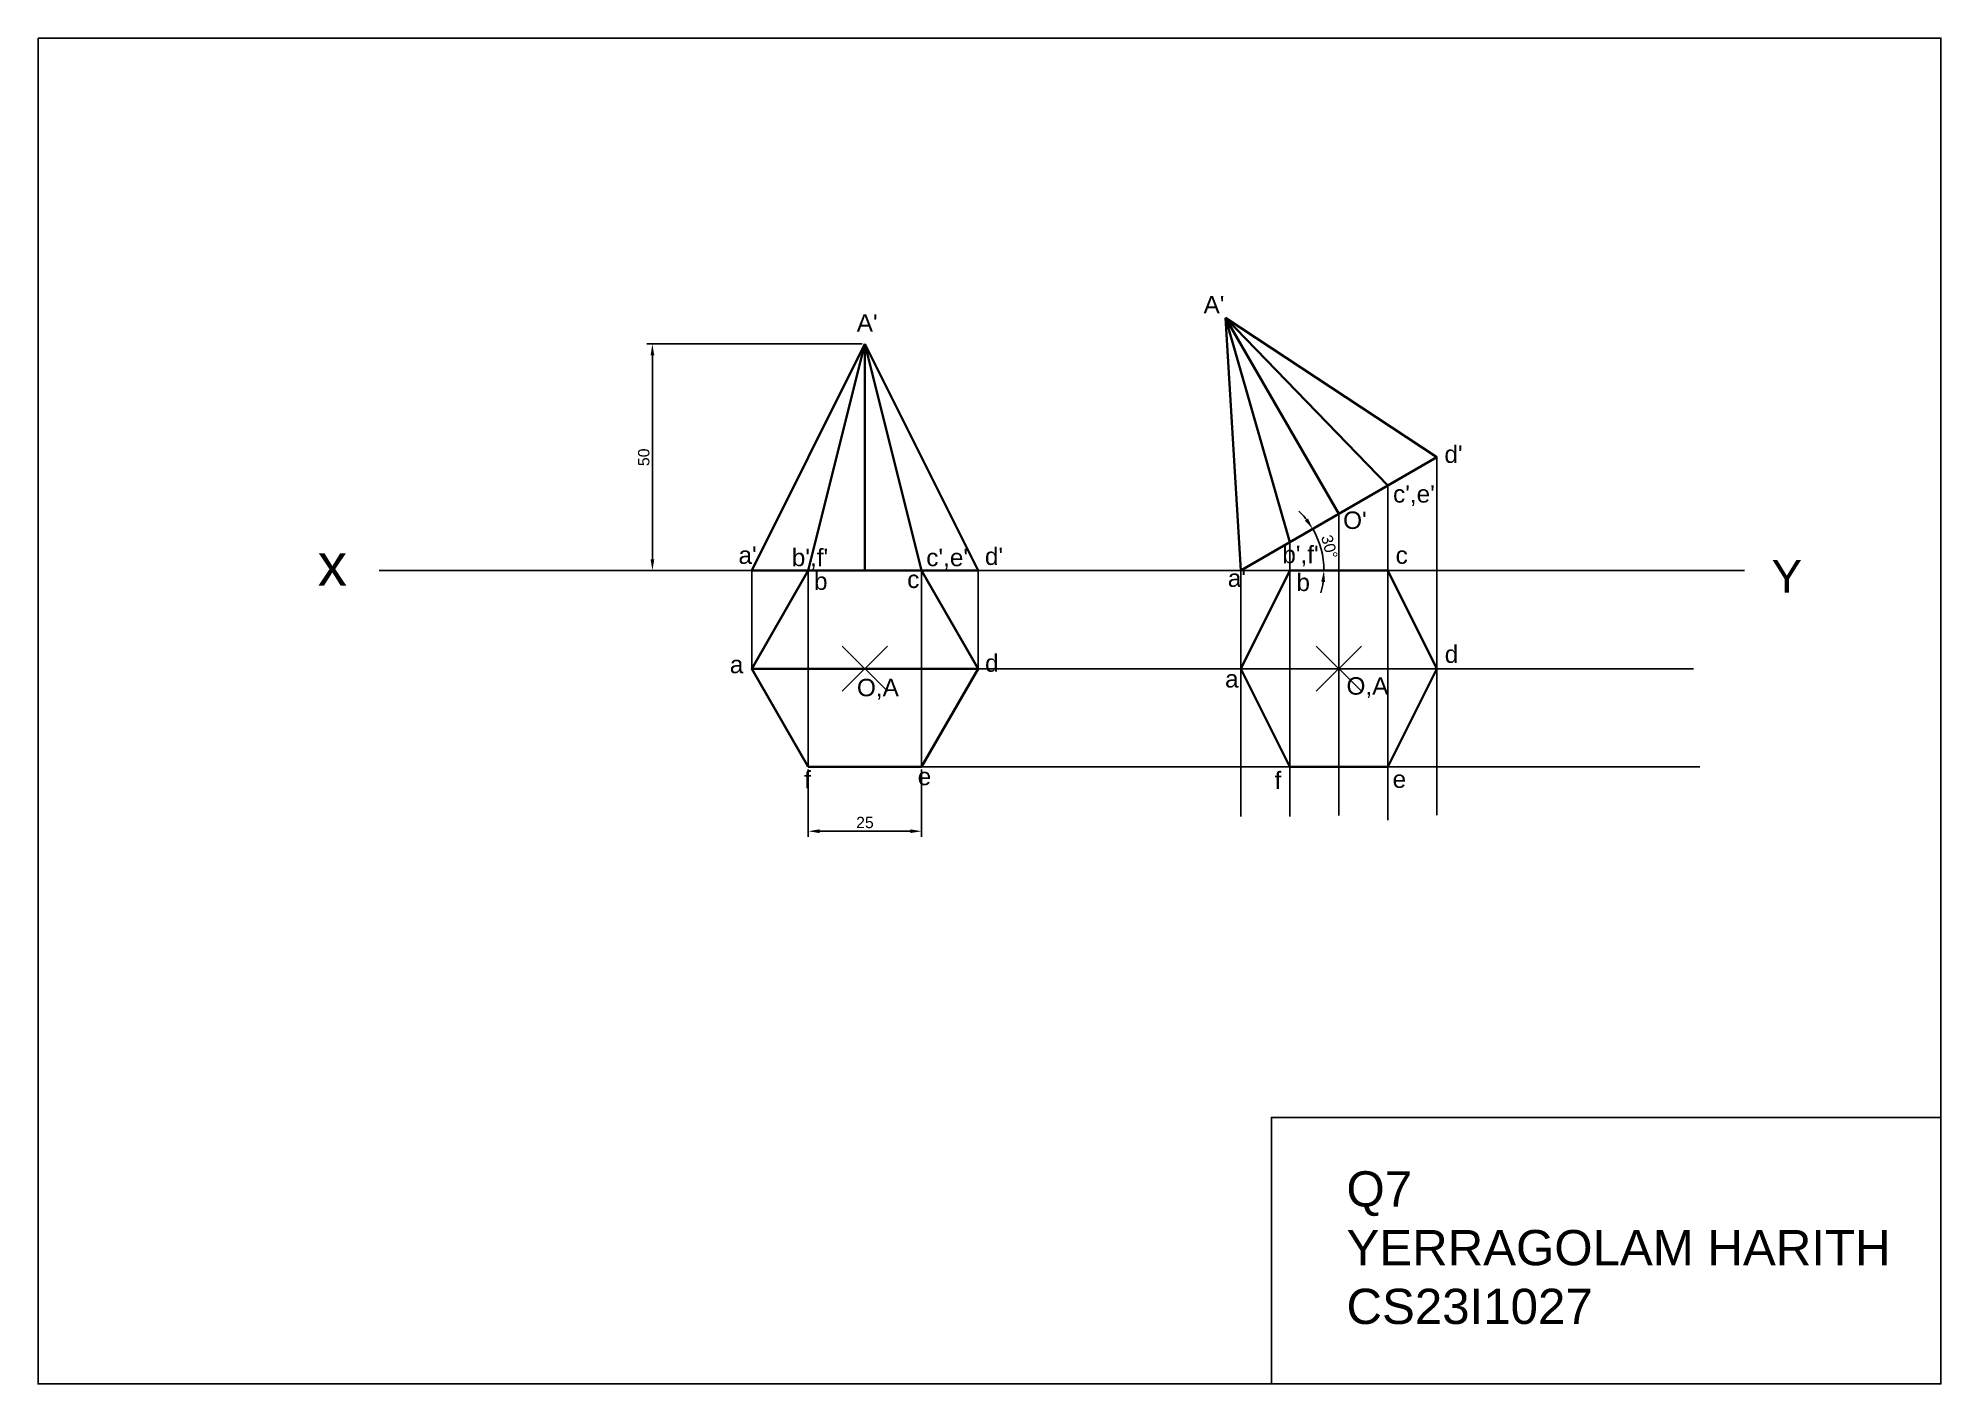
# Model space of a CAD drawing. Header units: millimetres. Extents: x 1815 to 3511, y 1702 to 1999.
# Drawn here: x 2458.1 to 2878.1, y 1702.3 to 1999.3 of the extents above; entities that cross this region are included whole.
import ezdxf

# ---------------------------------------------------------------- set-up
doc = ezdxf.new("R2010")
doc.units = ezdxf.units.MM
doc.header["$PDMODE"] = 3
doc.header["$PDSIZE"] = 5
doc.styles.get("Standard").update_dxf_attribs({"font": 'arial.ttf'})
doc.dimstyles.new('ISO-25', dxfattribs={"dimtxt": 2.5, "dimasz": 2.5, "dimexe": 1.25, "dimexo": 0.625, "dimtad": 1, "dimtxsty": 'Standard', "dimcen": 2.5, "dimadec": 0, "dimazin": 0, "dimtfac": 1, "dimtmove": 0, "dimatfit": 3, "dimfxl": 1, "dimarcsym": 0})

msp = doc.modelspace()

# ---------------------------------------------------------------- texts
at = {"attachment_point": 1}
for s, width, gutter_width, insert, char_height in [("A'", 19.09476, 19.236, (2715.369, 1942.342), 3.8471), ("A'", 19.09476, 19.236, (2638.818, 1938.33), 3.8471), ("d'", 19.09476, 19.236, (2768.531, 1909.358), 3.8471), ("c',e'", 19.09476, 19.236, (2757.199, 1900.594), 3.8471), ("O'", 19.09476, 19.236, (2746.172, 1894.785), 3.8471), ("a'", 19.09476, 19.236, (2612.724, 1887.073), 3.8471), ("b',f'", 19.09476, 19.236, (2624.483, 1886.564), 3.8471), ("c',e'", 19.09476, 19.236, (2654.169, 1886.564), 3.8471), ("d'", 19.09476, 19.236, (2667.11, 1886.833), 3.8471), ("b',f'", 19.09476, 19.236, (2732.746, 1887.224), 3.8471), ('c', 19.09476, 19.236, (2757.753, 1887.091), 3.847), ('x', 45.94902, 46.288, (2519.858, 1887.668), 9.258), ("a'", 19.09476, 19.236, (2720.719, 1881.988), 3.8471), ('Y', 35.81685, 36.081, (2840.741, 1884.08), 7.216), ('b', 19.09476, 19.236, (2629.392, 1881.332), 3.847), ('c', 19.09476, 19.236, (2649.965, 1881.747), 3.847), ('b', 19.09476, 19.236, (2735.872, 1881.072), 3.847), ('d', 19.09476, 19.236, (2768.602, 1865.232), 3.847), ('a', 19.09476, 19.236, (2610.811, 1862.947), 3.847), ('d', 19.09476, 19.236, (2667.145, 1863.256), 3.847), ('O,A', 19.09476, 19.236, (2638.864, 1857.861), 3.8471), ('a', 19.09476, 19.236, (2720.115, 1859.782), 3.847), ('O,A', 19.09476, 19.236, (2746.917, 1858.21), 3.8471), ('f', 19.09476, 19.236, (2627.202, 1837.526), 3.847), ('e', 19.09476, 19.236, (2652.275, 1838.246), 3.847), ('f', 19.09476, 19.236, (2731.037, 1837.369), 3.847), ('e', 19.09476, 19.236, (2757.088, 1837.657), 3.847), ('Q7\\PYERRAGOLAM HARITH\\PCS23I1027', 290.9532, 38.876, (2746.92, 1749.188), 7.77512)]:
    msp.add_mtext_dynamic_manual_height_columns(s, width=width, gutter_width=gutter_width, heights=[0], dxfattribs=dict(at, insert=insert, char_height=char_height))

# ---------------------------------------------------------------- blocks, each defined once
blk = doc.blocks.new('*D65')
at = {"color": 0, "lineweight": -2, "transparency": 16777216}
for start, end in [(37.8095, 45.619), (0, 30), (344.381, 352.1905)]:
    blk.add_arc((2723.58, 1881.75), 18.36, start, end, dxfattribs=at)
at = {"color": 0, "lineweight": 35, "transparency": 16777216}
for points in [[(2738.43, 1893.24), (2737.74, 1892.77), (2739.48, 1890.93)], [(2741.35, 1879.29), (2742.18, 1879.23), (2741.94, 1881.75)]]:
    blk.add_solid(points, dxfattribs=at)
at = {"layer": 'Defpoints', "color": 0, "lineweight": 35, "transparency": 16777216}
for p in [(2766.88, 1906.75), (2533.42, 1881.75), (2723.58, 1881.75), (2741.66, 1884.94), (2834.76, 1881.75)]:
    blk.add_point(p, dxfattribs=at)
at = {"color": 0, "transparency": 16777216, "insert": (2743.15, 1886.99), "char_height": 2.5, "attachment_point": 5, "rotation": 285}
blk.add_mtext('30°', dxfattribs=at)
blk = doc.blocks.new('*D128')
at = {"color": 0, "lineweight": -2, "transparency": 16777216}
for p, q in [((2628.13, 1837.83), (2628.13, 1822.98)), ((2653.13, 1837.83), (2653.13, 1822.98)), ((2630.63, 1824.23), (2650.63, 1824.23))]:
    blk.add_line(p, q, dxfattribs=at)
at = {"color": 0, "transparency": 16777216}
for points in [[(2630.63, 1824.65), (2630.63, 1823.82), (2628.13, 1824.23)], [(2650.63, 1824.65), (2650.63, 1823.82), (2653.13, 1824.23)]]:
    blk.add_solid(points, dxfattribs=at)
at = {"layer": 'Defpoints', "color": 0, "transparency": 16777216}
for p in [(2628.13, 1838.45), (2653.13, 1838.45), (2653.13, 1824.23)]:
    blk.add_point(p, dxfattribs=at)
at = {"color": 0, "transparency": 16777216, "insert": (2640.63, 1826.14), "char_height": 2.5, "attachment_point": 5}
blk.add_mtext('25', dxfattribs=at)
blk = doc.blocks.new('*D131')
at = {"color": 0, "lineweight": -2, "transparency": 16777216}
for p, q in [((2640.01, 1931.75), (2592.47, 1931.75)), ((2593.72, 1929.25), (2593.72, 1884.25)), ((2640.01, 1881.75), (2592.47, 1881.75))]:
    blk.add_line(p, q, dxfattribs=at)
at = {"color": 0, "transparency": 16777216}
for points in [[(2593.31, 1929.25), (2594.14, 1929.25), (2593.72, 1931.75)], [(2593.31, 1884.25), (2594.14, 1884.25), (2593.72, 1881.75)]]:
    blk.add_solid(points, dxfattribs=at)
at = {"layer": 'Defpoints', "color": 0, "transparency": 16777216}
for p in [(2640.63, 1931.75), (2593.72, 1881.75), (2640.63, 1881.75)]:
    blk.add_point(p, dxfattribs=at)
at = {"color": 0, "transparency": 16777216, "insert": (2591.82, 1906.75), "char_height": 2.5, "attachment_point": 5, "rotation": 90}
blk.add_mtext('50', dxfattribs=at)

# ---------------------------------------------------------------- dimensions: what is measured, and where the dimension line sits
dim = msp.add_linear_dim(base=(2593.724, 1881.751), p1=(2640.634, 1931.751), p2=(2640.634, 1881.751), angle=90, dimstyle='ISO-25')
dim.commit()
dim.dimension.update_dxf_attribs({"geometry": '*D131', "text_midpoint": (2591.822, 1906.751)})
dim = msp.add_angular_dim_2l(base=(2741.657, 1884.939), line1=((2533.416, 1881.751), (2834.76, 1881.751)), line2=((2723.58, 1881.751), (2766.882, 1906.751)), dimstyle='ISO-25')
dim.commit()
dim.dimension.update_dxf_attribs({"geometry": '*D65', "text_midpoint": (2743.148, 1886.994)})
dim = msp.add_linear_dim(base=(2653.134, 1824.235), p1=(2628.134, 1838.45), p2=(2653.134, 1838.45), dimstyle='ISO-25')
dim.commit()
dim.dimension.update_dxf_attribs({"geometry": '*D128', "text_midpoint": (2640.634, 1826.136)})

# ---------------------------------------------------------------- linework, layer by layer
at = {"color": 85, "lineweight": 35, "true_color": 0x58ba48}
for p, q in [((2745.231, 1894.251), (2720.231, 1937.553)), ((2766.882, 1906.751), (2720.231, 1937.553)), ((2723.58, 1881.751), (2720.231, 1937.553)), ((2756.056, 1900.501), (2720.231, 1937.553)), ((2734.406, 1888.001), (2720.231, 1937.553)), ((2615.634, 1881.751), (2640.634, 1931.751)), ((2628.134, 1881.751), (2640.634, 1931.751)), ((2640.634, 1881.751), (2640.634, 1931.751)), ((2665.634, 1881.751), (2640.634, 1931.751)), ((2653.134, 1881.751), (2640.634, 1931.751)), ((2723.58, 1881.751), (2766.882, 1906.751)), ((2628.134, 1881.751), (2615.634, 1860.101)), ((2615.634, 1881.751), (2665.634, 1881.751)), ((2653.134, 1881.751), (2628.134, 1881.751)), ((2734.406, 1881.751), (2723.58, 1860.101)), ((2756.056, 1881.751), (2734.406, 1881.751)), ((2766.882, 1860.101), (2756.056, 1881.751)), ((2615.634, 1860.101), (2628.134, 1838.45)), ((2615.634, 1860.101), (2665.634, 1860.101)), ((2723.58, 1860.101), (2734.406, 1838.45)), ((2756.056, 1838.45), (2766.882, 1860.101)), ((2734.406, 1838.45), (2756.056, 1838.45))]:
    msp.add_line(p, q, dxfattribs=at)
for p, q in [((2766.882, 1906.751), (2766.882, 1827.761)), ((2756.056, 1900.501), (2756.056, 1826.645)), ((2745.231, 1894.251), (2745.231, 1827.695)), ((2734.406, 1888.001), (2734.406, 1827.462)), ((2533.416, 1881.751), (2834.76, 1881.751)), ((2615.634, 1860.101), (2615.634, 1881.751)), ((2628.134, 1838.45), (2628.134, 1881.751)), ((2653.134, 1838.45), (2653.134, 1881.751)), ((2665.634, 1860.101), (2665.634, 1881.751)), ((2723.58, 1881.751), (2723.58, 1827.462)), ((2665.634, 1860.101), (2823.474, 1860.101)), ((2653.134, 1838.45), (2824.874, 1838.45))]:
    msp.add_line(p, q)
for points in [[(2458.123, 1999.261), (2878.123, 1999.261), (2878.123, 1702.261), (2458.123, 1702.261)], [(2878.123, 1702.261), (2730.358, 1702.261), (2730.358, 1761.067), (2878.123, 1761.067)]]:
    msp.add_lwpolyline(points, close=True)
msp.add_lwpolyline([(2628.134, 1838.45), (2653.134, 1838.45), (2665.634, 1860.101), (2653.134, 1881.751)], dxfattribs=at)
for p in [(2640.634, 1860.101), (2745.231, 1860.101)]:
    msp.add_point(p)

msp.set_redraw_order([(e.dxf.handle, doc.entitydb.next_handle()) for e in msp.query("TEXT MTEXT ATTDEF DIMENSION ARC_DIMENSION")])  # texts and dimensions are drawn at this point

doc.saveas('drawing.dxf')
